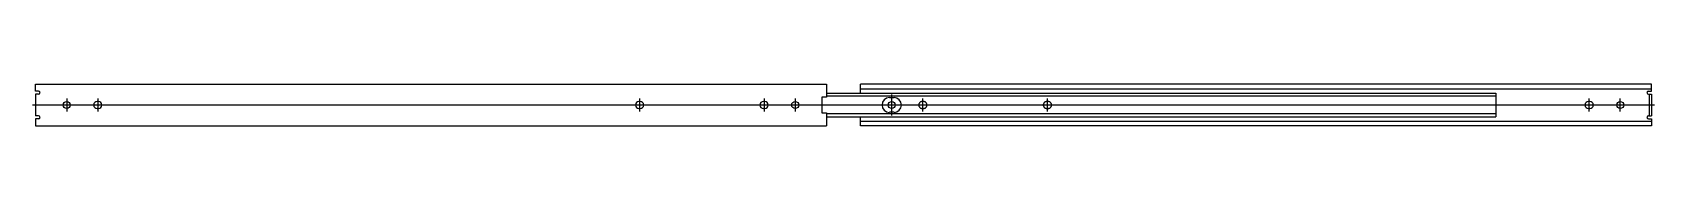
# Model space of a CAD drawing. Extents: x -2 to 1107, y -45 to 14.
# Drawn here: x 65 to 1107, y -13 to 14 of the extents above; entities that cross this region are included whole.
import ezdxf

# ---------------------------------------------------------------- set-up
doc = ezdxf.new("R2010")
doc.units = 0
doc.linetypes.add('CENTER', pattern=[50.8, 31.75, -6.35, 6.35, -6.35])
doc.linetypes.add('DASHED', pattern=[19.05, 12.7, -6.35])
doc.layers.get('0').update_dxf_attribs({"linetype": 'CONTINUOUS'})
doc.layers.add('CENTER', color=1, linetype='CENTER')

msp = doc.modelspace()

# ---------------------------------------------------------------- linework, layer by layer
at = {"color": 7, "linetype": 'CONTINUOUS'}
for p, q in [((66.7, 13.5), (574.7, 13.5)), ((66.7, 9), (66.7, 13.5)), ((574.7, 13.5), (574.7, 5)), ((1104.7, 13.5), (596.7, 13.5)), ((596.7, 7.7), (596.7, 13.5)), ((596.7, 10.5), (1104.7, 10.5)), ((1104.7, 9), (1104.7, 13.5)), ((68.6, 9), (66.7, 9)), ((68.6, 7), (66.7, 7)), ((66.7, 7), (66.7, -7)), ((107.1, 2.3), (106.3, 2.3)), ((455.1, 2.3), (454.3, 2.3)), ((535.1, 2.3), (534.3, 2.3)), ((571.7, 5), (571.7, -5)), ((574.7, 5), (571.7, 5)), ((574.7, 7.7), (1004.7, 7.7)), ((1004.7, 5.7), (574.7, 5.7)), ((615.2, 4.8), (618.2, 4.8)), ((1004.7, 7.7), (1004.7, -7.7)), ((1065.1, 2.3), (1064.3, 2.3)), ((1102.8, 9), (1104.7, 9)), ((1102.8, 7), (1104.7, 7)), ((1103.2, 7), (1103.2, -7)), ((1104.7, 7), (1104.7, -7)), ((68.6, -7), (66.7, -7)), ((68.6, -9), (66.7, -9)), ((66.7, -9), (66.7, -13.5)), ((107.1, -2.2), (106.3, -2.2)), ((455.1, -2.2), (454.3, -2.2)), ((535.1, -2.2), (534.3, -2.2)), ((571.7, -5), (574.7, -5)), ((574.7, -5), (574.7, -13.5)), ((1004.7, -5.7), (574.7, -5.7)), ((574.7, -7.7), (1004.7, -7.7)), ((596.7, -13.5), (596.7, -7.7)), ((618.2, -4.7), (615.2, -4.7)), ((1065.1, -2.2), (1064.3, -2.2)), ((1102.8, -7), (1104.7, -7)), ((1102.8, -9), (1104.7, -9)), ((1104.7, -9), (1104.7, -13.5)), ((66.7, -13.5), (574.7, -13.5)), ((596.7, -10.5), (1104.7, -10.5)), ((1104.7, -13.5), (596.7, -13.5))]:
    msp.add_line(p, q, dxfattribs=at)
at = {"color": 3, "linetype": 'DASHED'}
for p, q in [((637.1, 2.3), (636.3, 2.3)), ((717.1, 2.3), (716.3, 2.3)), ((637.1, -2.2), (636.3, -2.2)), ((717.1, -2.2), (716.3, -2.2))]:
    msp.add_line(p, q, dxfattribs=at)
at = {"color": 7, "linetype": 'CONTINUOUS'}
for centre in [(86.7, 0), (554.7, 0), (616.7, 0), (1084.7, 0)]:
    msp.add_circle(centre, 2.25, dxfattribs=at)
for centre, radius, start, end in [((68.6, 8), 1, 270, 90), ((106.3, 0), 2.25, 90, 270), ((107.1, 0), 2.25, 270, 90), ((454.3, 0), 2.25, 90, 270), ((455.1, 0), 2.25, 270, 90), ((534.3, 0), 2.25, 90, 270), ((535.1, 0), 2.25, 270, 90), ((615.2, 0), 4.75, 90, 270), ((618.2, 0), 4.75, 270, 90), ((1064.3, 0), 2.25, 90, 270), ((1065.1, 0), 2.25, 270, 90), ((1102.8, 8), 1, 90, 270), ((68.6, -8), 1, 270, 90), ((1102.8, -8), 1, 90, 270)]:
    msp.add_arc(centre, radius, start, end, dxfattribs=at)
at = {"color": 3, "linetype": 'DASHED'}
for centre, start, end in [((636.3, 0), 90, 270), ((637.1, 0), 270, 90), ((716.3, 0), 90, 270), ((717.1, 0), 270, 90)]:
    msp.add_arc(centre, 2.25, start, end, dxfattribs=at)
at = {"layer": 'CENTER', "color": 1, "linetype": 'CONTINUOUS'}
msp.add_line((1106.7, 0), (64.7, 0), dxfattribs=at)
at = {"layer": 'CENTER', "color": 1, "linetype": 'CENTER'}
for p, q in [((86.7, 4.3), (86.7, -4.2)), ((106.7, 4.3), (106.7, -4.2)), ((454.7, 4.3), (454.7, -4.2)), ((534.7, 4.3), (534.7, -4.2)), ((554.7, 4.3), (554.7, -4.2)), ((554.7, 2.3), (554.7, -2.2)), ((616.7, -6.7), (616.7, 6.8)), ((636.7, -4.2), (636.7, 4.3)), ((716.7, -4.2), (716.7, 4.3)), ((1064.7, -4.2), (1064.7, 4.3)), ((1084.7, -4.2), (1084.7, 4.3))]:
    msp.add_line(p, q, dxfattribs=at)

doc.saveas('drawing.dxf')
